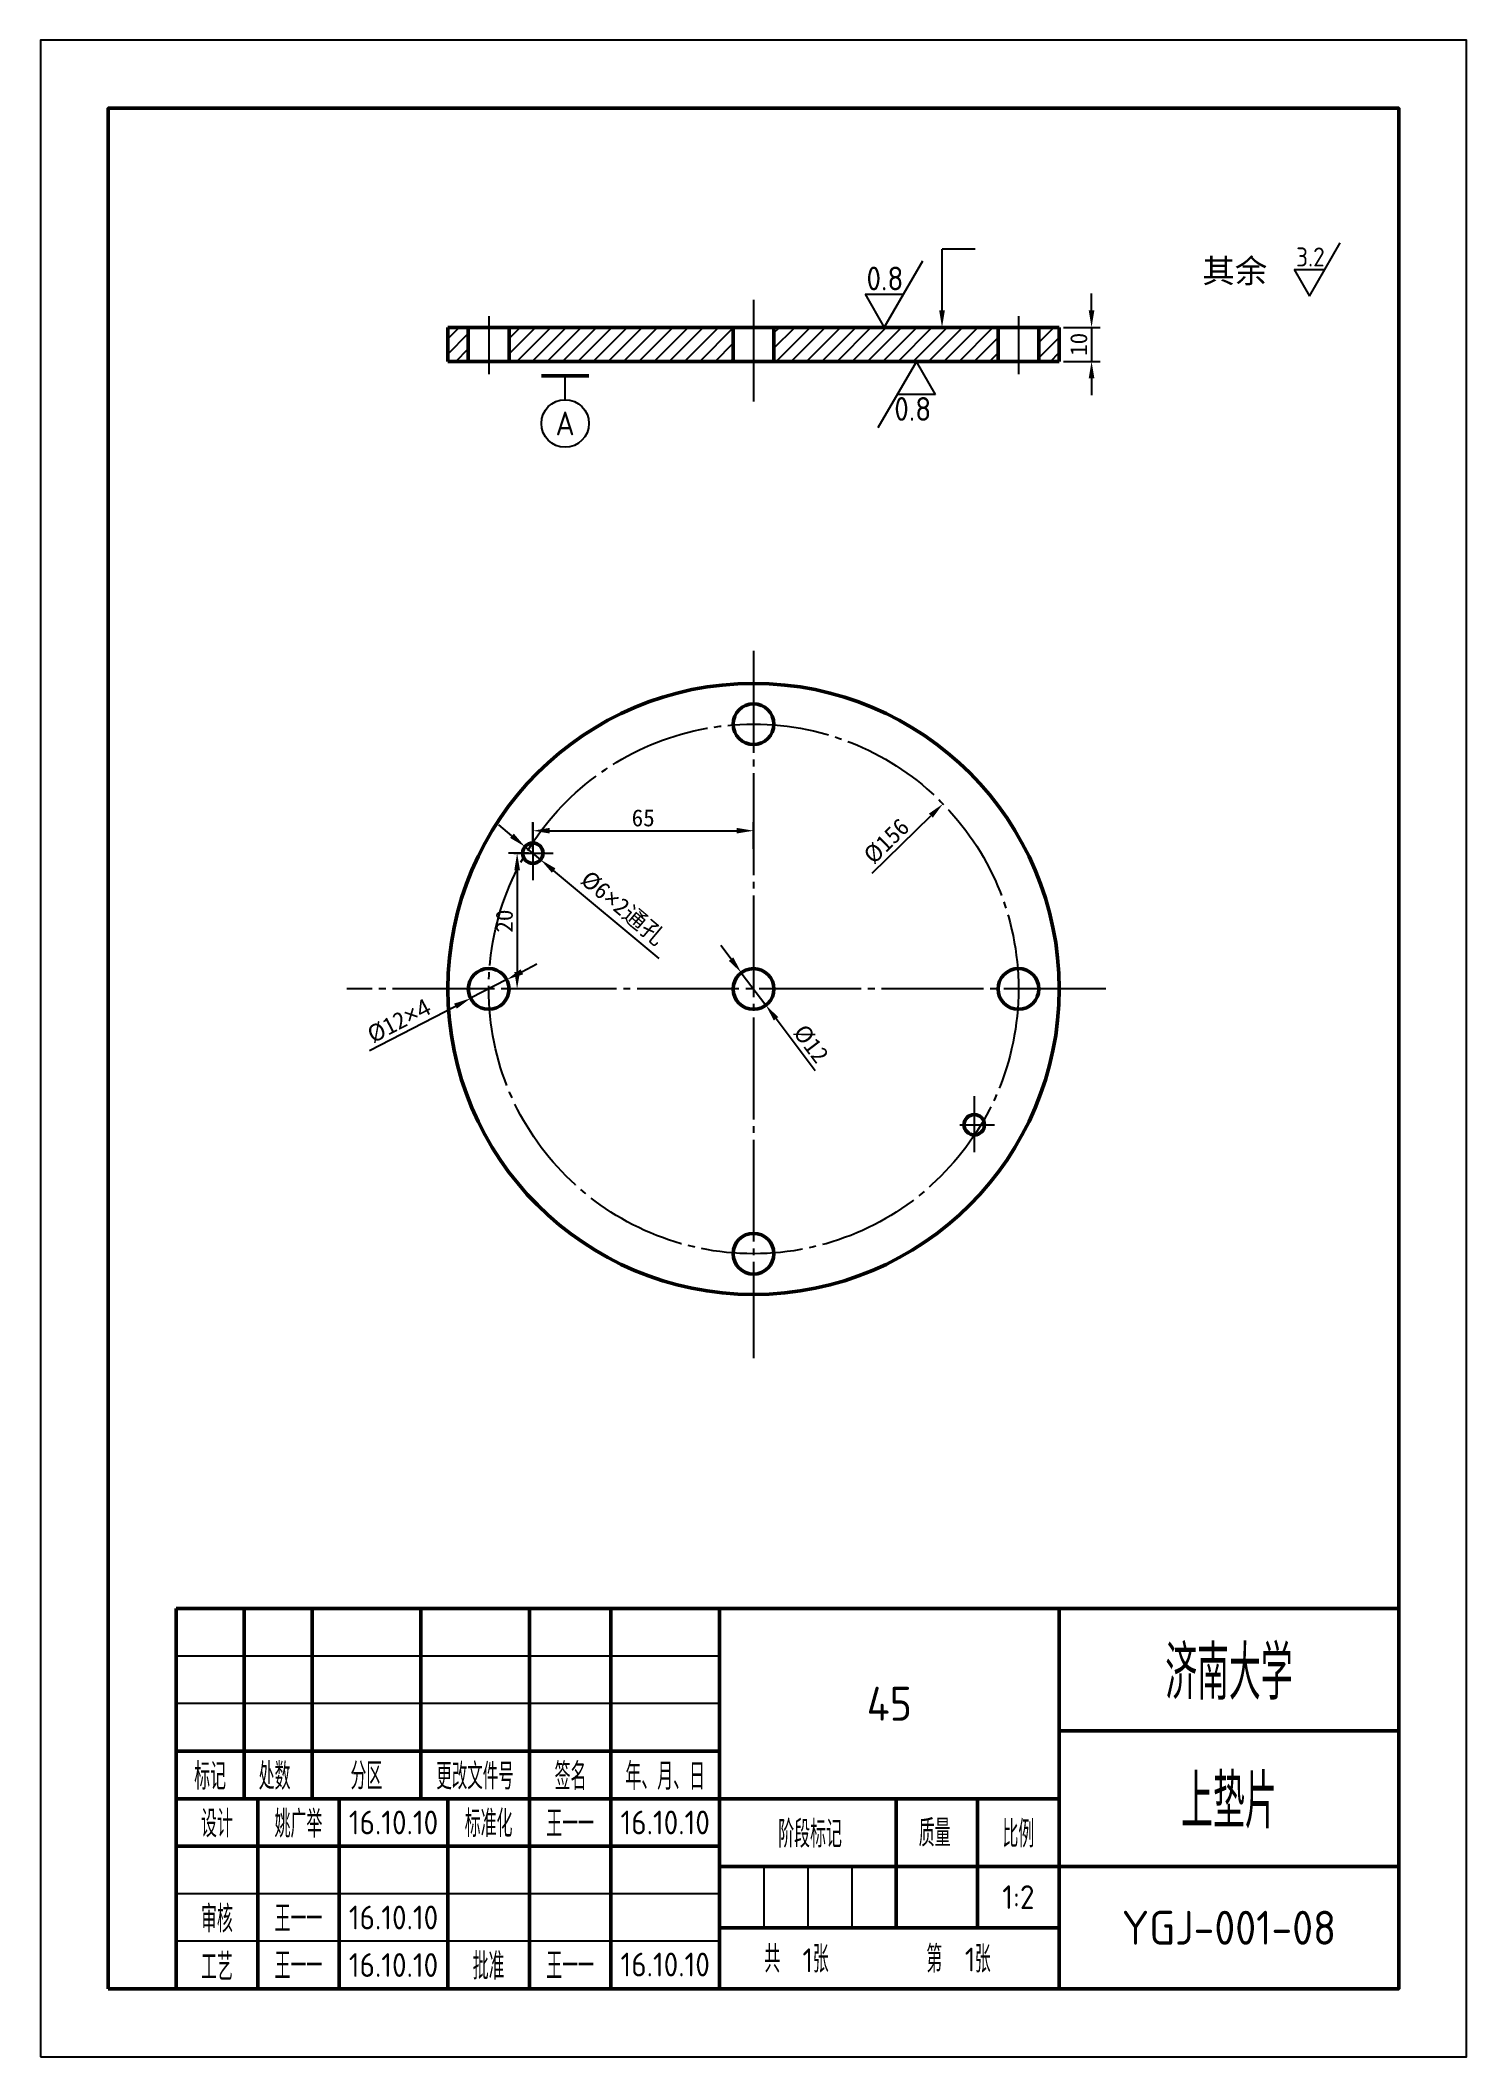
# Model space of a CAD drawing. Header units: millimetres. Extents: x 1179 to 3295, y -300 to 347.
# Drawn here: x 1183.7 to 1393.7, y -300.3 to -3.3 of the extents above; entities that cross this region are included whole.
import ezdxf
from ezdxf.enums import TextEntityAlignment as Align

# ---------------------------------------------------------------- set-up
doc = ezdxf.new("R2010")
doc.units = ezdxf.units.MM
doc.linetypes.add('点画线', pattern=[18, 15, -1, 1, -1])
for name, color, linetype in [('剖面线', 3, 'Continuous'), ('尺寸标注 @ 1', 6, 'Continuous'), ('文字', 7, 'Continuous'), ('标注', 3, 'Continuous'), ('点画线', 1, '点画线'), ('细实线', 1, 'Continuous'), ('辅助线', 4, 'Continuous')]:
    doc.layers.add(name, color=color, linetype=linetype)
doc.layers.add('粗实线', color=7, linetype='Continuous', lineweight=50)
doc.styles.add('数字直体', font='isocp.shx')
doc.styles.add('汉字长仿宋体', font='hyswlongfangsong.ttf', dxfattribs={"width": 0.67})
doc.dimstyles.new('ISO-25', dxfattribs={"dimtxt": 2.5, "dimasz": 2.5, "dimexe": 1.25, "dimexo": 0.625, "dimtad": 1, "dimdsep": 46, "dimtxsty": 'Standard', "dimcen": 2.5, "dimadec": 0, "dimazin": 0, "dimtfac": 1, "dimtmove": 0, "dimatfit": 3, "dimfxl": 1, "dimarcsym": 0})

msp = doc.modelspace()

# ---------------------------------------------------------------- texts
at = {"layer": '文字', "insert": (1354.747, -35.494), "char_height": 3.5, "attachment_point": 1}
msp.add_mtext_dynamic_manual_height_columns('{\\fSimSun|b0|i0|c134|p2;其余}', width=15.70147, gutter_width=12.5, heights=[0], dxfattribs=at)
at = {"layer": '文字', "style": '数字直体'}
msp.add_attdef('3.2', text='3.2', height=2.8, dxfattribs=at).set_placement((1372.764, -36.597), align=Align.RIGHT)
at = {"layer": '标注', "style": '数字直体'}
for p in [(1310.736, -40.116), (1314.829, -59.333)]:
    msp.add_attdef('0.8', text='3.2', height=3.5, dxfattribs=at).set_placement(p, align=Align.RIGHT)
msp.add_attdef('A', text='A', height=3.5, dxfattribs=at).set_placement((1260.916, -59.719), align=Align.MIDDLE)

# ---------------------------------------------------------------- blocks, each defined once
blk = doc.blocks.new('不装订A4(带注释性)')
at = {"layer": '粗实线'}
for p, q in [((0, 56), (-180, 56)), ((-180, 56), (-180, 0)), ((-180, 56), (-180, 28)), ((-170, 56), (-170, 28)), ((-160, 56), (-160, 28)), ((-144, 56), (-144, 28)), ((-128, 56), (-128, 0)), ((-116, 56), (-116, 0)), ((-100, 56), (-100, 0)), ((-50, 56), (-50, 0)), ((0, 0), (0, 56)), ((0, 38), (-50, 38)), ((-100, 35), (-180, 35)), ((-50, 28), (-180, 28)), ((-168, 28), (-168, 0)), ((-156, 28), (-156, 0)), ((-140, 28), (-140, 0)), ((-74, 28), (-74, 9)), ((-62, 28), (-62, 9)), ((-100, 21), (-180, 21)), ((0, 18), (-100, 18)), ((-50, 9), (-100, 9)), ((-180, 0), (0, 0))]:
    blk.add_line(p, q, dxfattribs=at)
blk.add_lwpolyline([(-190, 0), (0, 0), (0, 277), (-190, 277)], close=True, dxfattribs=at)
at = {"layer": '细实线'}
for p, q in [((-100, 49), (-180, 49)), ((-100, 42), (-180, 42)), ((-93.5, 18), (-93.5, 9)), ((-87, 18), (-87, 9)), ((-80.5, 18), (-80.5, 9)), ((-100, 14), (-180, 14)), ((-100, 7), (-180, 7))]:
    blk.add_line(p, q, dxfattribs=at)
at = {"layer": '辅助线'}
blk.add_lwpolyline([(-200, -10), (10, -10), (10, 287), (-200, 287)], close=True, dxfattribs=at)
at = {"layer": '文字', "style": '汉字长仿宋体', "width": 0.67}
for s, height, p in [('标记', 3.5, (-175, 31.5)), ('处数', 3.5, (-165.51, 31.5)), ('分区', 3.5, (-152, 31.5)), ('更改文件号', 3.4, (-136, 31.5)), ('签名', 3.5, (-121.94, 31.5)), ('年、月、日', 3.5, (-108, 31.5)), ('标准化', 3.5, (-134, 24.54)), ('设计', 3.5, (-174, 24.5)), ('阶段标记', 3.5, (-86.67, 23)), ('质量', 3.5, (-68.33, 23.13)), ('比例', 3.5, (-56, 23)), ('审核', 3.5, (-174, 10.5)), ('工艺', 3.5, (-174, 3.46)), ('批准', 3.5, (-134, 3.54))]:
    blk.add_text(s, height=height, dxfattribs=at).set_placement(p, align=Align.MIDDLE)
for s, p in [('共    张', (-93.4, 2.77)), ('第    张', (-69.55, 2.77))]:
    blk.add_text(s, height=3.5, dxfattribs=at).set_placement(p)
for tag, height, p in [('单位名称', 7, (-25, 47)), ('图名', 7, (-25, 28)), ('设计者', 3.5, (-162, 24.46)), ('标准化', 3.5, (-122, 24.46)), ('质量', 3.5, (-68, 13.5)), ('审核者', 3.5, (-162, 10.46)), ('工艺者', 3.5, (-162, 3.54)), ('批准者', 3.5, (-122, 3.54))]:
    blk.add_attdef(tag, text='', height=height, dxfattribs=at).set_placement(p, align=Align.MIDDLE)
at = {"layer": '文字', "style": '数字直体'}
for tag, height, p in [('45', 5, (-75, 42)), ('16.10.10', 3.5, (-148, 24.5)), ('16.10.10', 3.5, (-108, 24.5)), ('1:1', 3.5, (-56, 13.5)), ('16.10.10', 3.5, (-148, 10.5)), ('001', 5, (-25, 9)), ('1', 3.5, (-87.01, 4.2)), ('1', 3.5, (-63.1, 4.31)), ('16.10.10', 3.5, (-148, 3.5)), ('16.10.10', 3.5, (-108, 3.57))]:
    blk.add_attdef(tag, text='', height=height, dxfattribs=at).set_placement(p, align=Align.MIDDLE)
blk = doc.blocks.new('*U104')
at = {"layer": '粗实线'}
blk.add_circle((0, 0), 3, dxfattribs=at)
blk = doc.blocks.new('*U105')
at = {"layer": '点画线', "color": 0, "linetype": 'ByBlock', "lineweight": -2, "transparency": 16777216}
blk.add_blockref('*U104', (574.5, 219.04), dxfattribs=at)
for p, rotation in [((535.5, 180.04), 90), ((613.5, 180.04), 270), ((574.5, 141.04), 180)]:
    blk.add_blockref('*U104', p, dxfattribs=dict(at, rotation=rotation))
blk = doc.blocks.new('*D106')
at = {"layer": 'Defpoints', "color": 0, "transparency": 16777216}
for p in [(1256.16, -123.02), (1253.85, -143.02), (1256.16, -143.02)]:
    blk.add_point(p, dxfattribs=at)
at = {"layer": '标注', "color": 0, "lineweight": -2, "transparency": 16777216}
for p, q in [((1255.54, -123.02), (1252.6, -123.02)), ((1253.85, -125.52), (1253.85, -140.52)), ((1255.54, -143.02), (1252.6, -143.02))]:
    blk.add_line(p, q, dxfattribs=at)
at = {"layer": '标注', "color": 0, "transparency": 16777216}
for points in [[(1253.44, -125.52), (1254.27, -125.52), (1253.85, -123.02)], [(1253.44, -140.52), (1254.27, -140.52), (1253.85, -143.02)]]:
    blk.add_solid(points, dxfattribs=at)
at = {"layer": '标注', "color": 0, "transparency": 16777216, "insert": (1251.98, -133.02), "char_height": 2.5, "attachment_point": 5, "rotation": 90}
blk.add_mtext('20', dxfattribs=at)
blk = doc.blocks.new('*D107')
at = {"layer": 'Defpoints', "color": 0, "transparency": 16777216}
for p in [(1288.66, -119.71), (1256.16, -123.02), (1288.66, -123.02)]:
    blk.add_point(p, dxfattribs=at)
at = {"layer": '标注', "color": 0, "lineweight": -2, "transparency": 16777216}
for p, q in [((1256.16, -122.39), (1256.16, -118.46)), ((1288.66, -122.39), (1288.66, -118.46)), ((1258.66, -119.71), (1286.16, -119.71))]:
    blk.add_line(p, q, dxfattribs=at)
at = {"layer": '标注', "color": 0, "transparency": 16777216}
for points in [[(1258.66, -119.29), (1258.66, -120.12), (1256.16, -119.71)], [(1286.16, -119.29), (1286.16, -120.12), (1288.66, -119.71)]]:
    blk.add_solid(points, dxfattribs=at)
at = {"layer": '标注', "color": 0, "transparency": 16777216, "insert": (1272.41, -117.83), "char_height": 2.5, "attachment_point": 5}
blk.add_mtext('65', dxfattribs=at)
blk = doc.blocks.new('*D108')
at = {"layer": 'Defpoints', "color": 0, "transparency": 16777216}
for p in [(1255.01, -122.06), (1257.31, -123.98)]:
    blk.add_point(p, dxfattribs=at)
at = {"layer": '标注', "color": 0, "lineweight": -2, "transparency": 16777216}
for p, q in [((1253.09, -120.45), (1251.17, -118.85)), ((1255.01, -122.06), (1257.31, -123.98)), ((1274.78, -138.55), (1259.23, -125.58))]:
    blk.add_line(p, q, dxfattribs=at)
at = {"layer": '标注', "color": 0, "transparency": 16777216}
for points in [[(1253.36, -120.13), (1252.82, -120.77), (1255.01, -122.06)], [(1259.5, -125.26), (1258.97, -125.9), (1257.31, -123.98)]]:
    blk.add_solid(points, dxfattribs=at)
at = {"layer": '标注', "color": 0, "transparency": 16777216, "insert": (1269.39, -131.16), "char_height": 2.5, "attachment_point": 5, "rotation": 320.1548}
blk.add_mtext('%%C6{\\fArial|b0|i0|c0|p34;×}2{\\fSimSun|b0|i0|c134|p2;通孔}', dxfattribs=at)
blk = doc.blocks.new('*D109')
at = {"layer": 'Defpoints', "color": 0, "transparency": 16777216}
for p in [(1286.86, -140.62), (1290.47, -145.41)]:
    blk.add_point(p, dxfattribs=at)
at = {"layer": '标注', "color": 0, "lineweight": -2, "transparency": 16777216}
for p, q in [((1285.35, -138.62), (1283.85, -136.63)), ((1286.86, -140.62), (1290.47, -145.41)), ((1297.74, -155.06), (1291.97, -147.41))]:
    blk.add_line(p, q, dxfattribs=at)
at = {"layer": '标注', "color": 0, "transparency": 16777216}
for points in [[(1285.68, -138.37), (1285.02, -138.88), (1286.86, -140.62)], [(1292.31, -147.16), (1291.64, -147.66), (1290.47, -145.41)]]:
    blk.add_solid(points, dxfattribs=at)
at = {"layer": '标注', "color": 0, "transparency": 16777216, "insert": (1297.11, -151.1), "char_height": 2.5, "attachment_point": 5, "rotation": 307.0144}
blk.add_mtext('%%C12', dxfattribs=at)
blk = doc.blocks.new('*D110')
at = {"layer": 'Defpoints', "color": 0, "transparency": 16777216}
for p in [(1252.33, -141.64), (1247, -144.39)]:
    blk.add_point(p, dxfattribs=at)
at = {"layer": '标注', "color": 0, "lineweight": -2, "transparency": 16777216}
for p, q in [((1254.55, -140.49), (1256.77, -139.34)), ((1252.33, -141.64), (1247, -144.39)), ((1232.14, -152.08), (1244.78, -145.54))]:
    blk.add_line(p, q, dxfattribs=at)
at = {"layer": '标注', "color": 0, "transparency": 16777216}
for points in [[(1254.36, -140.12), (1254.74, -140.86), (1252.33, -141.64)], [(1244.58, -145.17), (1244.97, -145.91), (1247, -144.39)]]:
    blk.add_solid(points, dxfattribs=at)
at = {"layer": '标注', "color": 0, "transparency": 16777216, "insert": (1236.48, -147.72), "char_height": 2.5, "attachment_point": 5, "rotation": 27.3359}
blk.add_mtext('%%C12{\\fArial|b0|i0|c0|p34;×4}', dxfattribs=at)
blk = doc.blocks.new('*D111')
at = {"layer": 'Defpoints', "color": 0, "transparency": 16777216}
for p in [(1333.66, -45.57), (1333.66, -50.57), (1338.43, -50.57)]:
    blk.add_point(p, dxfattribs=at)
at = {"layer": '标注', "color": 0, "lineweight": -2, "transparency": 16777216}
for p, q in [((1338.43, -43.07), (1338.43, -40.57)), ((1334.29, -45.57), (1339.68, -45.57)), ((1338.43, -45.57), (1338.43, -50.57)), ((1334.29, -50.57), (1339.68, -50.57)), ((1338.43, -53.07), (1338.43, -55.57))]:
    blk.add_line(p, q, dxfattribs=at)
at = {"layer": '标注', "color": 0, "transparency": 16777216}
for points in [[(1338.01, -43.07), (1338.84, -43.07), (1338.43, -45.57)], [(1338.01, -53.07), (1338.84, -53.07), (1338.43, -50.57)]]:
    blk.add_solid(points, dxfattribs=at)
at = {"layer": '标注', "color": 0, "transparency": 16777216, "insert": (1336.55, -48.07), "char_height": 2.5, "attachment_point": 5, "rotation": 90}
blk.add_mtext('10', dxfattribs=at)
blk = doc.blocks.new('*D112')
at = {"layer": 'Defpoints', "color": 0, "transparency": 16777216}
for p in [(1316.55, -115.75), (1260.78, -170.28)]:
    blk.add_point(p, dxfattribs=at)
at = {"layer": '标注', "color": 0, "lineweight": -2, "transparency": 16777216}
blk.add_line((1306.12, -125.95), (1314.76, -117.5), dxfattribs=at)
at = {"layer": '标注', "color": 0, "transparency": 16777216}
blk.add_solid([(1314.47, -117.2), (1315.05, -117.79), (1316.55, -115.75)], dxfattribs=at)
at = {"layer": '标注', "color": 0, "transparency": 16777216, "insert": (1308.23, -121.25), "char_height": 2.5, "attachment_point": 5, "rotation": 44.3591}
blk.add_mtext('%%C156', dxfattribs=at)

# ---------------------------------------------------------------- dimensions: what is measured, and where the dimension line sits
at = {"layer": '标注'}
dim = msp.add_linear_dim(base=(1338.426, -50.571), p1=(1333.662, -45.571), p2=(1333.662, -50.571), angle=90, text='10', dimstyle='ISO-25', dxfattribs=at)
dim.commit()
dim.dimension.update_dxf_attribs({"geometry": '*D111', "text_midpoint": (1336.551, -48.071)})
dim = msp.add_diameter_dim_2p(p1=(1260.778, -170.283), p2=(1316.546, -115.749), text='%%C156', dimstyle='ISO-25', dxfattribs=at)
dim.commit()
dim.dimension.update_dxf_attribs({"geometry": '*D112', "text_midpoint": (1309.545, -122.595), "dimtype": 163})
dim = msp.add_linear_dim(base=(1288.662, -119.705), p1=(1256.162, -123.016), p2=(1288.662, -123.016), text='65', dimstyle='ISO-25', dxfattribs=at)
dim.commit()
dim.dimension.update_dxf_attribs({"geometry": '*D107', "text_midpoint": (1272.412, -117.83)})
for p1, p2, text, picture, middle in [((1255.01, -122.055), (1257.313, -123.977), '%%C6{\\fArial|b0|i0|c0|p34;×}2{\\fSimSun|b0|i0|c134|p2;通孔}', '*D108', (1269.389, -131.16)), ((1252.327, -141.638), (1246.997, -144.394), '%%C12{\\fArial|b0|i0|c0|p34;×4}', '*D110', (1236.484, -147.717)), ((1286.856, -140.621), (1290.468, -145.412), '%%C12', '*D109', (1297.107, -151.103))]:
    dim = msp.add_diameter_dim_2p(p1=p1, p2=p2, text=text, dimstyle='ISO-25', dxfattribs=at)
    dim.commit()
    dim.dimension.update_dxf_attribs({"geometry": picture, "text_midpoint": middle})
dim = msp.add_linear_dim(base=(1253.855, -143.016), p1=(1256.162, -123.016), p2=(1256.162, -143.016), angle=90, dimstyle='ISO-25', dxfattribs=at)
dim.commit()
dim.dimension.update_dxf_attribs({"geometry": '*D106', "text_midpoint": (1251.98, -133.016)})

# ---------------------------------------------------------------- hatches: boundary and pattern name
at = {"layer": '剖面线'}
h = msp.add_hatch(dxfattribs=at)
h.set_pattern_fill('ANSI31', color=256, scale=0.5)
h.set_pattern_definition([(45, (714.1606, -323.0536), (-1.122532, 1.122532), [])])
h.paths.add_polyline_path([(1246.662, -45.571), (1246.412, -45.571), (1243.662, -45.571), (1243.662, -50.571), (1246.412, -50.571), (1246.662, -50.571)])
h.paths.add_polyline_path([(1285.662, -45.571), (1260.162, -45.571), (1252.662, -45.571), (1252.662, -50.571), (1285.662, -50.571)])
h.paths.add_polyline_path([(1324.662, -45.571), (1316.412, -45.571), (1291.662, -45.571), (1291.662, -50.571), (1324.662, -50.571)])
h.paths.add_polyline_path([(1333.662, -45.571), (1330.662, -45.571), (1330.662, -50.571), (1333.662, -50.571)])

# ---------------------------------------------------------------- linework, layer by layer
at = {"layer": '文字'}
for p, q in [((1370.501, -40.961), (1375.027, -33.121)), ((1368.237, -37.041), (1372.764, -37.041)), ((1368.237, -37.041), (1370.501, -40.961))]:
    msp.add_line(p, q, dxfattribs=at)
at = {"layer": '标注'}
for p, q in [((1321.311, -34.054), (1316.412, -34.054)), ((1307.907, -45.571), (1313.565, -35.771)), ((1305.078, -40.671), (1310.736, -40.671)), ((1305.078, -40.671), (1307.907, -45.571)), ((1260.916, -56.219), (1260.916, -52.719)), ((1312.636, -50.571), (1306.977, -60.371)), ((1315.465, -55.471), (1312.636, -50.571)), ((1315.465, -55.471), (1309.807, -55.471))]:
    msp.add_line(p, q, dxfattribs=at)
at = {"layer": '标注', "linetype": 'ByBlock', "lineweight": -2}
msp.add_lwpolyline([(1316.412, -43.071), (1316.412, -34.054)], dxfattribs=at)
at = {"layer": '标注'}
msp.add_circle((1260.916, -59.719), 3.5, dxfattribs=at)
msp.add_solid([(1316.828, -43.071), (1316.412, -45.571), (1315.995, -43.071)], dxfattribs=at)
at = {"layer": '点画线'}
for p, q in [((1288.662, -41.502), (1288.662, -57.318)), ((1249.662, -43.934), (1249.662, -52.474)), ((1327.662, -43.934), (1327.662, -52.474)), ((1288.662, -93.231), (1288.662, -197.381)), ((1256.162, -118.482), (1256.162, -127.001)), ((1253.386, -123.016), (1259.145, -123.016)), ((1340.504, -143.016), (1228.759, -143.016)), ((1321.162, -158.805), (1321.162, -167.04)), ((1319.037, -163.016), (1324.152, -163.016))]:
    msp.add_line(p, q, dxfattribs=at)
msp.add_circle((1288.662, -143.016), 39, dxfattribs=at)
at = {"layer": '粗实线'}
for p, q in [((1246.412, -45.571), (1243.662, -45.571)), ((1243.662, -45.571), (1243.662, -50.571)), ((1246.412, -45.571), (1249.412, -45.571)), ((1246.662, -45.571), (1246.662, -50.571)), ((1260.162, -45.571), (1249.412, -45.571)), ((1252.662, -50.571), (1252.662, -45.571)), ((1285.662, -45.571), (1260.162, -45.571)), ((1285.662, -45.571), (1285.662, -50.571)), ((1285.662, -45.571), (1291.662, -45.571)), ((1316.412, -45.571), (1291.662, -45.571)), ((1291.662, -45.571), (1291.662, -50.571)), ((1324.662, -45.571), (1316.412, -45.571)), ((1324.662, -45.571), (1330.662, -45.571)), ((1324.662, -50.571), (1324.662, -45.571)), ((1333.662, -45.571), (1330.662, -45.571)), ((1330.662, -45.571), (1330.662, -50.571)), ((1333.662, -50.571), (1333.662, -45.571)), ((1243.662, -50.571), (1246.412, -50.571)), ((1246.412, -50.571), (1249.412, -50.571)), ((1249.412, -50.571), (1285.662, -50.571)), ((1257.416, -52.719), (1264.416, -52.719)), ((1285.662, -50.571), (1291.662, -50.571)), ((1291.662, -50.571), (1324.662, -50.571)), ((1324.662, -50.571), (1330.662, -50.571)), ((1330.662, -50.571), (1333.662, -50.571))]:
    msp.add_line(p, q, dxfattribs=at)
for centre, radius in [((1288.662, -143.016), 45), ((1256.162, -123.016), 1.5), ((1288.662, -143.016), 3), ((1321.162, -163.016), 1.5)]:
    msp.add_circle(centre, radius, dxfattribs=at)

# ---------------------------------------------------------------- block references
at = {"layer": '尺寸标注 @ 1'}
ref = msp.add_blockref('不装订A4(带注释性)', (1383.653, -290.287), dxfattribs=at)
ref.add_attrib('工艺者', '王一一', dxfattribs={"layer": '文字', "height": 3.5, "style": '汉字长仿宋体', "width": 0.67}).set_placement((1221.653, -286.751), align=Align.MIDDLE)
ref.add_attrib('审核者', '王一一', dxfattribs={"layer": '文字', "height": 3.5, "style": '汉字长仿宋体', "width": 0.67}).set_placement((1221.653, -279.822), align=Align.MIDDLE)
ref.add_attrib('设计者', '姚广举', dxfattribs={"layer": '文字', "height": 3.5, "style": '汉字长仿宋体', "width": 0.67}).set_placement((1221.653, -265.822), align=Align.MIDDLE)
ref.add_attrib('16.10.10', '16.10.10', dxfattribs={"layer": '文字', "height": 3.5, "style": '数字直体'}).set_placement((1235.653, -265.787), align=Align.MIDDLE)
ref.add_attrib('批准者', '王一一', dxfattribs={"layer": '文字', "height": 3.5, "style": '汉字长仿宋体', "width": 0.67}).set_placement((1261.653, -286.751), align=Align.MIDDLE)
ref.add_attrib('标准化', '王一一', dxfattribs={"layer": '文字', "height": 3.5, "style": '汉字长仿宋体', "width": 0.67}).set_placement((1261.653, -265.822), align=Align.MIDDLE)
ref.add_attrib('1:1', '1:2', dxfattribs={"layer": '文字', "height": 3.5, "style": '数字直体'}).set_placement((1327.653, -276.787), align=Align.MIDDLE)
ref.add_attrib('1', '1', dxfattribs={"layer": '文字', "height": 3.5, "style": '数字直体'}).set_placement((1296.646, -286.087), align=Align.MIDDLE)
ref.add_attrib('1', '1', dxfattribs={"layer": '文字', "height": 3.5, "style": '数字直体'}).set_placement((1320.551, -285.976), align=Align.MIDDLE)
ref.add_attrib('16.10.10', '16.10.10', dxfattribs={"layer": '文字', "height": 3.5, "style": '数字直体'}).set_placement((1235.653, -279.787), align=Align.MIDDLE)
ref.add_attrib('16.10.10', '16.10.10', dxfattribs={"layer": '文字', "height": 3.5, "style": '数字直体'}).set_placement((1235.653, -286.787), align=Align.MIDDLE)
ref.add_attrib('16.10.10', '16.10.10', dxfattribs={"layer": '文字', "height": 3.5, "style": '数字直体'}).set_placement((1275.653, -265.787), align=Align.MIDDLE)
ref.add_attrib('16.10.10', '16.10.10', dxfattribs={"layer": '文字', "height": 3.5, "style": '数字直体'}).set_placement((1275.653, -286.715), align=Align.MIDDLE)
ref.add_attrib('单位名称', '济南大学', dxfattribs={"layer": '文字', "height": 7, "style": '汉字长仿宋体', "width": 0.67}).set_placement((1358.653, -243.287), align=Align.MIDDLE)
ref.add_attrib('图名', '上垫片', dxfattribs={"layer": '文字', "height": 7, "style": '汉字长仿宋体', "width": 0.67}).set_placement((1358.653, -262.287), align=Align.MIDDLE)
ref.add_attrib('001', 'YGJ-001-08', dxfattribs={"layer": '文字', "height": 5, "style": '数字直体'}).set_placement((1358.653, -281.287), align=Align.MIDDLE)
ref.add_attrib('45', '45', dxfattribs={"layer": '文字', "height": 5, "style": '数字直体'}).set_placement((1308.653, -248.287), align=Align.MIDDLE)
at = {"layer": '点画线'}
msp.add_blockref('*U105', (714.161, -323.054), dxfattribs=at)

msp.set_redraw_order([(e.dxf.handle, doc.entitydb.next_handle()) for e in msp.query("TEXT MTEXT ATTDEF DIMENSION ARC_DIMENSION")])  # texts and dimensions are drawn at this point

doc.saveas('drawing.dxf')
